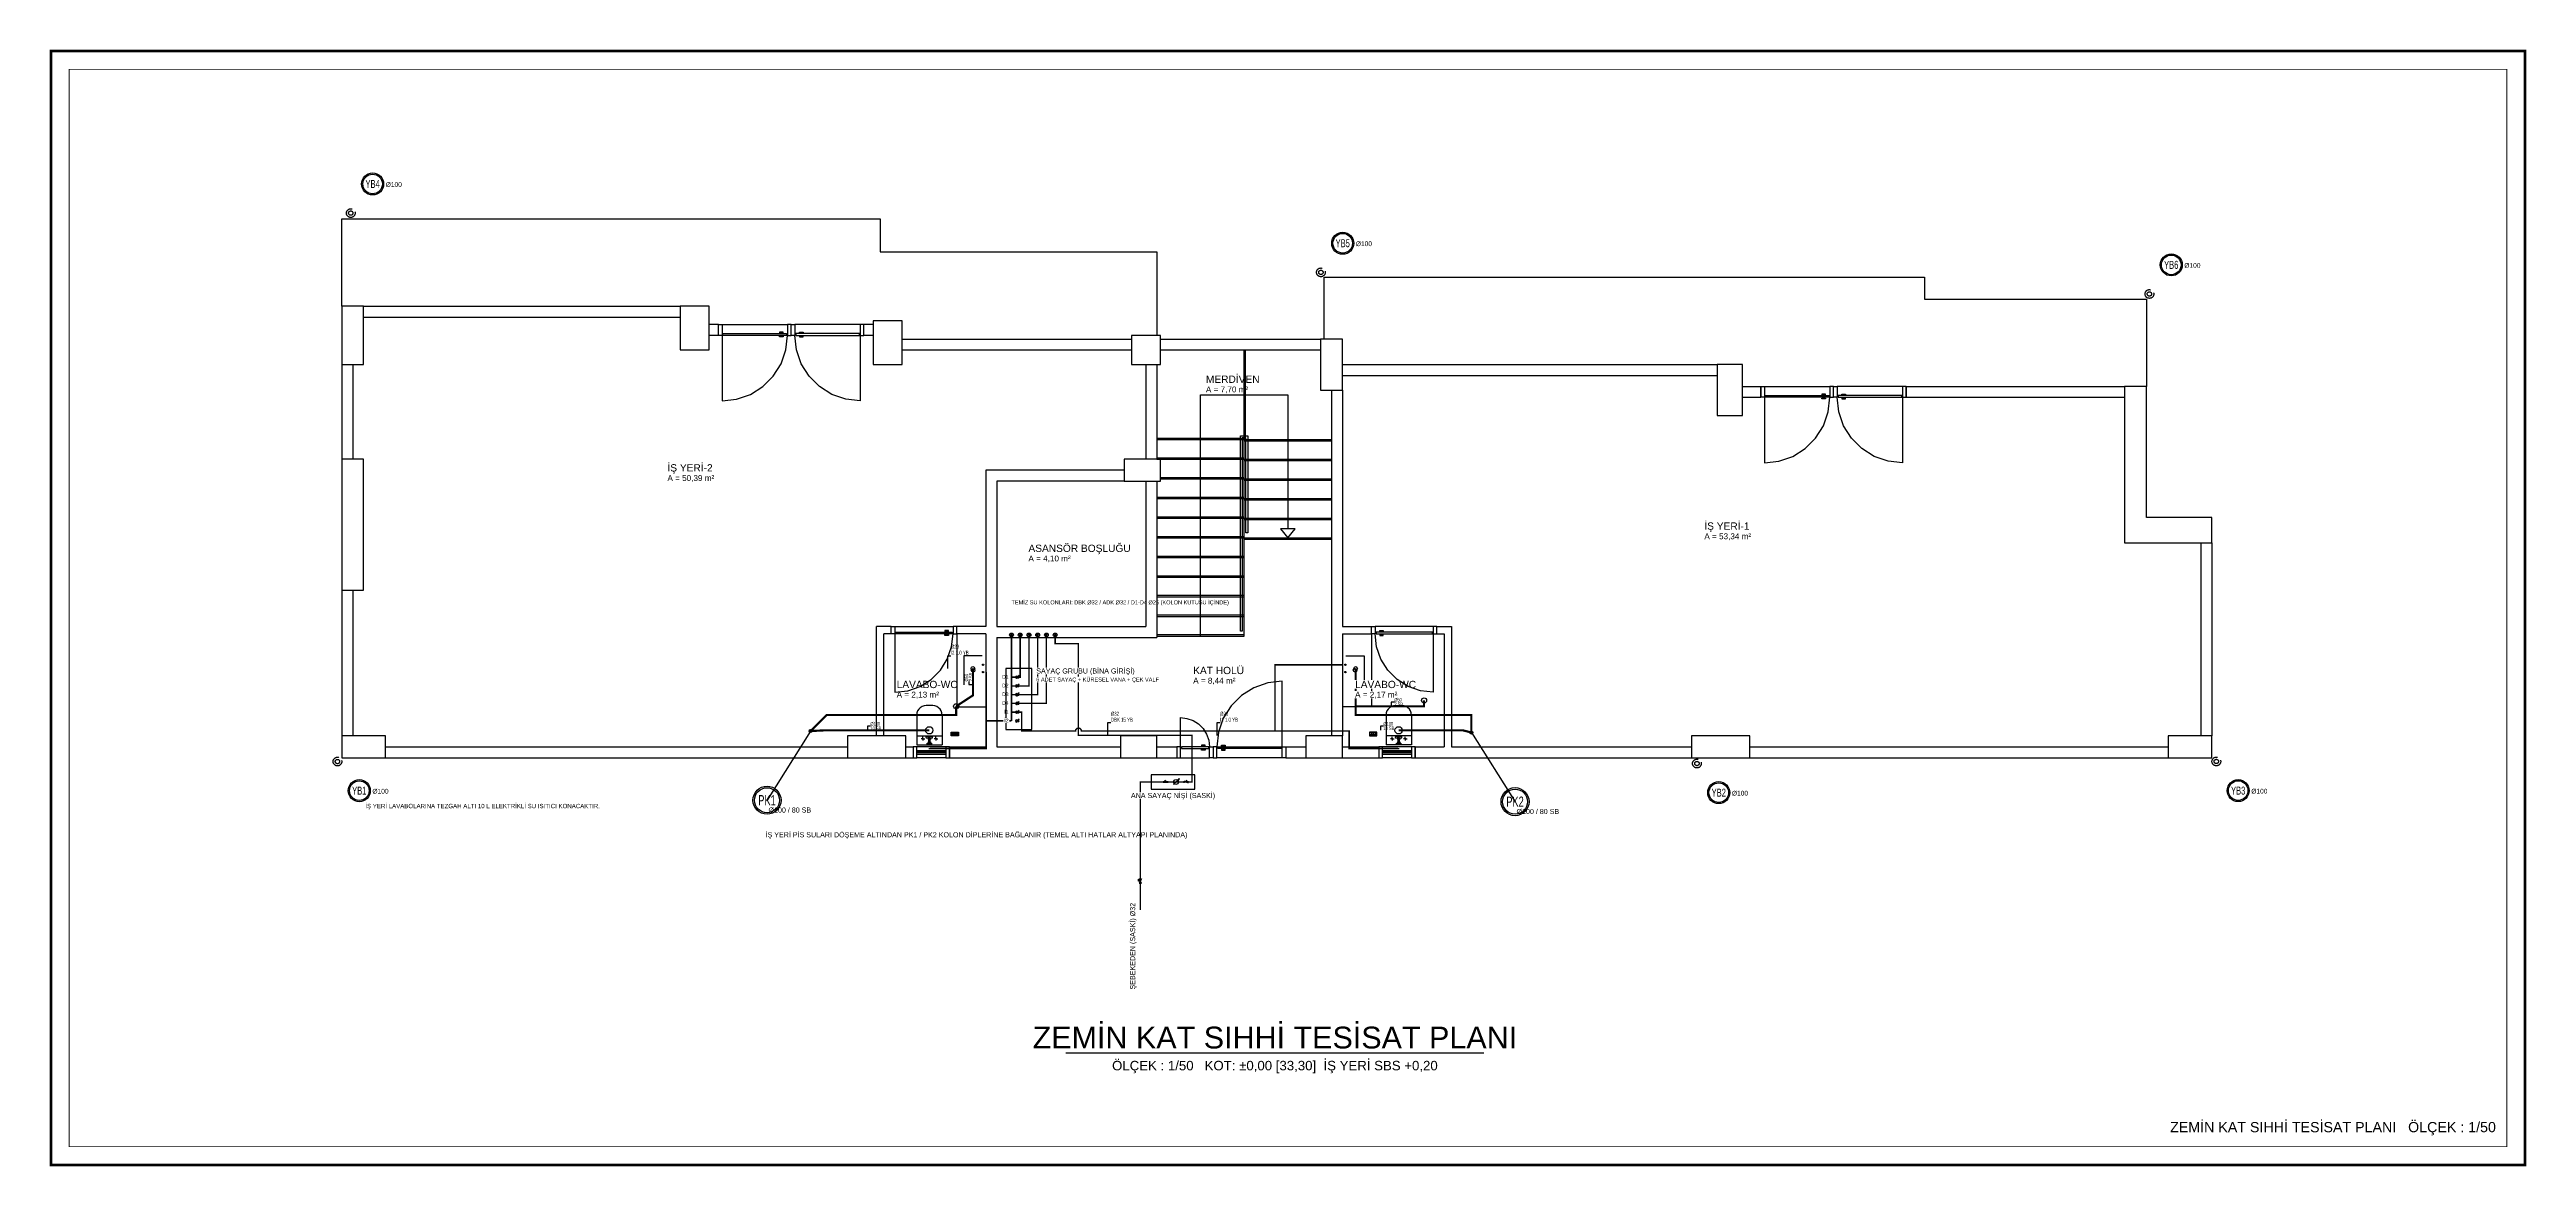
# Model space of a CAD drawing. Header units: centimetres. Extents: x -3952 to 22702, y 13298 to 16732.
# Drawn here: x 3398 to 6802, y 15028 to 16562 of the extents above; entities that cross this region are included whole.
import ezdxf
from ezdxf.enums import TextEntityAlignment as Align

# ---------------------------------------------------------------- set-up
doc = ezdxf.new("R2010")
doc.units = ezdxf.units.CM
for name, pattern in [('DASHED', [18, 12, -6]), ('PIS', [38, 30, -8]), ('YAGMUR HATTI', [36, 30, -6])]:
    doc.linetypes.add(name, pattern=pattern)
for name, color, linetype in [('MD-YUK-BIRIMI', 7, 'Continuous'), ('MIMARI', 8, 'Continuous'), ('MIMARI-KOLON', 8, 'Continuous'), ('MIMARI-TEFRIS', 9, 'Continuous'), ('MIMARI-YAZI', 8, 'Continuous'), ('MTY-CIHAZ', 135, 'Continuous'), ('MTY-KAT-ADI', 1, 'Continuous'), ('MTY-PAFTA', 7, 'Continuous'), ('MTY-PIS-SU-BORUSU', 6, 'PIS'), ('MTY-PISSU-CAP', 211, 'Continuous'), ('MTY-PISSU-KOLON', 211, 'DASHED'), ('MTY-PISSU-KOLONNO', 211, 'Continuous'), ('MTY-SOGUKSU-BORU', 5, 'Continuous'), ('MTY-TEFRIS', 15, 'Continuous'), ('MTY-TEMIZSU-CAP', 101, 'Continuous'), ('MTY-VANA', 1, 'Continuous'), ('MTY-YAGMUR-BORUSU', 3, 'YAGMUR HATTI'), ('MTY-YAGMUR-BORUSU-CAP', 3, 'Continuous'), ('MTY-YAGMURSU-KOLON NO', 7, 'Continuous'), ('MTY-YUK-BIRIMI', 7, 'Continuous')]:
    doc.layers.add(name, color=color, linetype=linetype)
doc.layers.add('ROTAS-PAFTA-SINIRI', color=8, linetype='Continuous', plot=False)
doc.styles.add('ANOTATIVO', font='arial.ttf')
doc.styles.add('CAP', font='wturkce.SHX', dxfattribs={"width": 0.65})
doc.styles.add('MTY_CAP', font='wturkce.SHX', dxfattribs={"width": 0.65, "height": 20})
doc.styles.add('MTYCAPLT', font='arial.ttf', dxfattribs={"width": 0.65, "height": 1})
doc.styles.add('ROTAS', font='arial.ttf')

# ---------------------------------------------------------------- blocks, each defined once
blk = doc.blocks.new('ROTAS_PAFTA')
blk.add_lwpolyline([(0, 0), (1, 0), (1, 1), (0, 1)], close=True)
blk = doc.blocks.new('KLOZET1')
at = {"layer": 'MTY-TEFRIS', "color": 15}
blk.add_lwpolyline([(-3.9, 11.4, 0.414214), (-4.5, 10.8), (-4.5, 10.3, 0.414214), (-3.9, 9.7), (3.9, 9.7, 0.414214), (4.5, 10.3), (4.5, 10.8, 0.414214), (3.9, 11.4)], format="xyb", close=True, dxfattribs=at)
for points in [[(3, 0), (-3, 0), (-3, 2.3), (3, 2.3)], [(-0.8, 11.5), (0.8, 11.5), (0.8, 12), (-0.8, 12)], [(-0.8, 8.9), (0.8, 8.9), (0.8, 9.7), (-0.8, 9.7)]]:
    blk.add_lwpolyline(points, close=True, dxfattribs=at)
for points in [[(-1.6, 8.6), (-1.6, 7.5)], [(-1.6, 4.4), (-1.6, 3.4)], [(-1.3, 3.2), (-1.3, 2.3), (1.4, 2.3), (1.4, 3.2)], [(-1.2, 7.2), (-1.2, 4.8)], [(1.1, 8.9), (-1.1, 8.9)], [(-1.1, 7.3), (1.1, 7.3)], [(1.1, 4.7), (-1.1, 4.7)], [(-1.1, 3.1), (1.1, 3.1)], [(-0.5, 8.6), (-0.5, 7.5)], [(-0.5, 4.4), (-0.5, 3.4)], [(0.6, 8.6), (0.6, 7.5)], [(0.6, 4.4), (0.6, 3.4)], [(1.3, 4.8), (1.3, 5.2), (1.3, 7.2)], [(1.7, 8.6), (1.7, 7.5)], [(1.7, 4.4), (1.7, 3.4)]]:
    blk.add_lwpolyline(points, dxfattribs=at)
at = {"layer": 'MTY-TEFRIS', "color": 15, "elevation": 0}
for points in [[(-1, 10.3), (-1, 10.8, -0.414214), (-0.4, 11.4)], [(1, 10.3), (1, 10.8, 0.414214), (0.4, 11.4)]]:
    blk.add_lwpolyline(points, format="xyb", dxfattribs=at)
at = {"layer": 'MTY-TEFRIS', "color": 6}
blk.add_circle((0, 20), 5, dxfattribs=at)
at = {"layer": 'MTY-TEFRIS', "color": 15}
for centre, radius, start, end in [((-1.1, 8.1), 0.734, 41.7592, 138.241), ((-1.1, 8), 0.734, 221.7593, 318.2408), ((-1.1, 4), 0.734, 41.7592, 138.241), ((-1.1, 3.8), 0.734, 221.7593, 318.2408), ((-0.4, 10.3, 0), 0.641, 179.9998, 270.0001), ((0, 8.1), 0.734, 41.7592, 138.241), ((0, 8), 0.734, 221.7593, 318.2408), ((0, 4), 0.734, 41.7592, 138.241), ((0, 3.8), 0.734, 221.7593, 318.2408), ((0.4, 10.3, 0), 0.641, 270.0001, 0), ((1.1, 8.1), 0.734, 41.7592, 138.241), ((1.1, 8), 0.734, 221.7593, 318.2408), ((1.1, 4), 0.734, 41.7592, 138.241), ((1.1, 3.8), 0.734, 221.7593, 318.2408)]:
    blk.add_arc(centre, radius, start, end, dxfattribs=at)
at = {"layer": 'MD-YUK-BIRIMI', "color": 6, "style": 'MTYCAPLT', "width": 0.65}
for tag, p in [('PSCP_001', (-1.3, 24.5)), ('PS_001', (-0.6, 19.5))]:
    blk.add_attdef(tag, p, '', height=1, dxfattribs=at)
at = {"layer": 'MD-YUK-BIRIMI', "color": 3, "style": 'MTYCAPLT', "width": 0.65}
for tag, p in [('SOCP_001', (-1.3, 1.8)), ('SO_001', (-0.7, -0.5))]:
    blk.add_attdef(tag, p, '', height=1, dxfattribs=at)
blk = doc.blocks.new('LAVABO1')
at = {"layer": 'MTY-TEFRIS', "color": 3, "ltscale": 10}
blk.add_circle((-5, 1), 1, dxfattribs=at)
at = {"layer": 'MTY-TEFRIS', "color": 6}
blk.add_circle((0, 15), 2.5, dxfattribs=at)
at = {"layer": 'MTY-TEFRIS', "color": 1, "ltscale": 10}
blk.add_circle((5, 1), 1, dxfattribs=at)
at = {"layer": 'MD-YUK-BIRIMI', "color": 3, "style": 'MTYCAPLT', "width": 0.65}
for tag, p in [('SOCP_001', (-6.3, -0.5)), ('SO_001', (-5.7, 0.5))]:
    blk.add_attdef(tag, p, '', height=1, dxfattribs=at)
at = {"layer": 'MD-YUK-BIRIMI', "color": 6, "style": 'MTYCAPLT', "width": 0.65}
for tag, p in [('PSCP_001', (-1.3, 17)), ('PS_001', (-0.6, 14.5))]:
    blk.add_attdef(tag, p, '', height=1, dxfattribs=at)
at = {"layer": 'MD-YUK-BIRIMI', "color": 1, "style": 'MTYCAPLT', "width": 0.65}
for tag, p in [('SCCP_001', (3.7, -0.5)), ('SC_001', (4.4, 0.5))]:
    blk.add_attdef(tag, p, '', height=1, dxfattribs=at)
blk = doc.blocks.new('YER SUZGECI DN501')
at = {"layer": 'MTY-TEFRIS', "color": 6}
blk.add_circle((0, 0), 3.5, dxfattribs=at)
at = {"layer": 'MD-YUK-BIRIMI', "color": 6, "style": 'MTYCAPLT', "width": 0.65}
for tag, p in [('PSCP_001', (-1.3, 0.7)), ('PS_001', (-0.6, -0.5))]:
    blk.add_attdef(tag, p, '', height=1, dxfattribs=at)
blk = doc.blocks.new('MTY-PIS SU CAP SB')
at = {"layer": 'MTY-PISSU-CAP'}
for p, q in [((0.83, 1.17), (0, 1.17)), ((0, 1.17), (0, 0))]:
    blk.add_line(p, q, dxfattribs=at)
at = {"layer": 'MTY-PISSU-CAP', "style": 'MTY_CAP', "width": 0.65}
blk.add_attdef('PSCP_001', (0.83, 1.29), '', height=1, dxfattribs=at)
at = {"layer": 'MTY-YUK-BIRIMI', "color": 211, "style": 'MTY_CAP', "width": 0.65}
blk.add_attdef('PS_001', (0.83, 0.07), '', height=1, dxfattribs=at)
blk = doc.blocks.new('MTY-PIS SU KOLON')
at = {"layer": 'MTY-PISSU-KOLON', "linetype": 'Continuous', "lineweight": -3}
blk.add_hatch(color=256, dxfattribs=at).paths.add_polyline_path([(-2.7, -0.1, 0.848135), (0, -0.1, -0.848135), (2.7, -0.1, 0.414214), (0, 2.6, 0.414214)])
blk.add_circle((0, 0), 3.5, dxfattribs=at)
blk = doc.blocks.new('MTY-KOLON NO PIS SU')
at = {"color": 6, "linetype": 'Continuous', "ltscale": 100}
blk.add_circle((0, 0), 27.5, dxfattribs=at)
at = {"color": 7, "linetype": 'Continuous', "ltscale": 100}
blk.add_circle((0, 0), 24.5, dxfattribs=at)
at = {"style": 'ANOTATIVO', "width": 0.65}
blk.add_attdef('K', text='', height=20, dxfattribs=at).set_placement((0, 0), align=Align.MIDDLE_CENTER)
blk = doc.blocks.new('MTY-KURESEL VANA')
at = {"layer": 'MTY-VANA'}
for p, q in [((0, 0), (0, 8)), ((0, 8), (8, 8))]:
    blk.add_line(p, q, dxfattribs=at)
blk.add_lwpolyline([(-10, 5), (-10, -5), (10, 5), (10, -5), (-10, 5)], dxfattribs=at)
at = {"layer": 'MTY-VANA', "style": 'MTYCAPLT', "width": 0.65}
blk.add_attdef('CAP', text='', height=10, dxfattribs=at).set_placement((-1, 0), align=Align.CENTER)
blk = doc.blocks.new('MTY-PISLIK TUTUCU')
at = {"layer": 'MTY-VANA'}
for p, q in [((-10, -5), (-10, 5)), ((-10, 0), (10, 0)), ((10, -5), (10, 5))]:
    blk.add_line(p, q, dxfattribs=at)
at = {"layer": 'MTY-VANA', "color": 1, "ltscale": 75}
for p, q in [((-6, 6), (-1, 10)), ((5, 0), (-4, 8))]:
    blk.add_line(p, q, dxfattribs=at)
at = {"layer": 'MTY-VANA', "style": 'CAP', "width": 0.65}
blk.add_attdef('CAP', text='', height=5, dxfattribs=at).set_placement((0, 0), align=Align.CENTER)
blk = doc.blocks.new('MTY-SU SAYACI')
at = {"layer": 'MTY-VANA'}
blk.add_hatch(color=256, dxfattribs=at).paths.add_polyline_path([(9.8, 9.8), (5.6, 7), (7, 5.6)])
for p, q in [((-7.3, -7.3), (6.3, 6.3)), ((5.6, 7), (9.8, 9.8)), ((7, 5.6), (5.6, 7)), ((7, 5.6), (9.8, 9.8))]:
    blk.add_line(p, q, dxfattribs=at)
blk.add_circle((0, 0), 7, dxfattribs=at)
blk.add_attdef('CAP', (2, 0.9), '', height=2.5, rotation=225, dxfattribs=at)
blk = doc.blocks.new('MTY-CEKVALF VANA')
at = {"layer": 'MTY-VANA'}
h = blk.add_hatch(color=256, dxfattribs=at)
edge = h.paths.add_edge_path()
edge.add_arc((-10, 5), 1.41, 180, 540, ccw=False)
for p, q in [((-10, -5), (-10, 5)), ((-10, 5), (10, -5)), ((-6, 5), (6, 5)), ((6, 5), (0, 7)), ((10, -5), (10, 5))]:
    blk.add_line(p, q, dxfattribs=at)
at = {"layer": 'MTY-VANA', "style": 'CAP', "width": 0.65}
blk.add_attdef('CAP', text='', height=5, rotation=153.4349, dxfattribs=at).set_placement((0, 0), align=Align.CENTER)
blk = doc.blocks.new('MTY-TEMIZ SU CAP MB')
at = {"layer": 'MTY-TEMIZSU-CAP'}
for p, q in [((0.83, 3.1), (0, 3.1)), ((0, 3.1), (0, 0))]:
    blk.add_line(p, q, dxfattribs=at)
at = {"layer": 'MTY-TEMIZSU-CAP', "style": 'MTY_CAP', "width": 0.65}
for tag, p in [('SOCP_001', (0.83, 4.92)), ('SCCP_001', (0.83, 1.92))]:
    blk.add_attdef(tag, p, '', height=1, dxfattribs=at)
at = {"layer": 'MTY-YUK-BIRIMI', "color": 101, "style": 'MTY_CAP', "width": 0.65}
for tag, p in [('SO_001', (0.83, 3.42)), ('SC_001', (0.83, 0.42))]:
    blk.add_attdef(tag, p, '', height=1, dxfattribs=at)
blk = doc.blocks.new('MTY-KOLON NO YAGMUR')
at = {"layer": 'MTY-YAGMURSU-KOLON NO', "linetype": 'Continuous', "ltscale": 100}
blk.add_circle((0, 0), 27.5, dxfattribs=at)
at = {"layer": 'MTY-YAGMURSU-KOLON NO', "color": 7, "linetype": 'Continuous', "ltscale": 100}
blk.add_circle((0, 0), 24.5, dxfattribs=at)
at = {"style": 'ANOTATIVO', "width": 0.65}
blk.add_attdef('K', text='', height=20, dxfattribs=at).set_placement((0, 0), align=Align.MIDDLE_CENTER)

msp = doc.modelspace()

# ---------------------------------------------------------------- linework, layer by layer
at = {"layer": 'MIMARI'}
for p, q in [((3829.7, 16209.4), (4264.7, 16209.4)), ((3829.7, 16194.4), (4264.7, 16194.4)), ((4317.2, 16184.4), (4304.7, 16184.4)), ((4317.2, 16169.4), (4304.7, 16169.4)), ((4317.2, 16169.4), (4317.2, 16184.4)), ((4322.2, 16184.4), (4412.2, 16184.4)), ((4322.2, 16169.4), (4322.2, 16079.4)), ((4512.2, 16184.4), (4422.2, 16184.4)), ((4512.2, 16169.4), (4512.2, 16079.4)), ((4529.7, 16184.4), (4517.2, 16184.4)), ((4517.2, 16169.4), (4517.2, 16184.4)), ((4529.7, 16169.4), (4517.2, 16169.4)), ((4569.7, 16164.4), (4884.7, 16164.4)), ((4569.7, 16149.4), (4884.7, 16149.4)), ((4924.7, 16164.4), (5144.7, 16164.4)), ((4924.7, 16149.4), (5144.7, 16149.4)), ((5039.7, 16026.4), (5039.7, 16149.4)), ((5041.7, 16026.4), (5041.7, 16149.4)), ((3799.7, 16129.4), (3799.7, 15999.4)), ((3814.7, 16129.4), (3814.7, 15999.4)), ((4904.7, 16129.4), (4904.7, 15999.4)), ((4919.7, 16129.4), (4919.7, 15999.4)), ((5174.7, 16129.4), (5689.7, 16129.4)), ((5174.7, 16114.4), (5689.7, 16114.4)), ((5159.7, 16094.4), (5159.7, 15619.4)), ((5174.7, 16094.4), (5174.7, 15769.4)), ((5724.7, 16099.4), (5749.7, 16099.4)), ((5724.7, 16084.4), (5749.7, 16084.4)), ((5749.7, 16099.4), (5749.7, 16084.4)), ((5754.7, 16099.4), (5844.7, 16099.4)), ((5754.7, 16084.4), (5754.7, 15994.4)), ((5944.7, 16099.4), (5854.7, 16099.4)), ((5944.7, 16084.4), (5944.7, 15994.4)), ((5949.7, 16099.4), (5949.7, 16084.4)), ((5949.7, 16099.4), (6249.7, 16099.4)), ((5949.7, 16084.4), (6249.7, 16084.4)), ((4919.7, 16028.4), (5039.7, 16028.4)), ((4919.7, 16026.4), (5039.7, 16026.4)), ((4919.7, 16001.4), (5039.7, 16001.4)), ((4919.7, 15999.4), (5039.7, 15999.4)), ((5039.7, 15756.4), (5039.7, 16026.4)), ((5039.7, 16026.4), (5159.7, 16026.4)), ((5039.7, 16024.4), (5159.7, 16024.4)), ((5039.7, 15999.4), (5159.7, 15999.4)), ((4874.7, 15984.4), (4684.7, 15984.4)), ((4684.7, 15984.4), (4684.7, 15769.4)), ((4874.7, 15969.4), (4699.7, 15969.4)), ((4699.7, 15969.4), (4699.7, 15769.4)), ((4904.7, 15969.4), (4904.7, 15769.4)), ((4919.7, 15969.4), (4919.7, 15754.4)), ((4924.7, 15974.4), (5039.7, 15974.4)), ((4924.7, 15972.4), (5039.7, 15972.4)), ((5039.7, 15997.4), (5159.7, 15997.4)), ((5039.7, 15972.4), (5159.7, 15972.4)), ((5039.7, 15970.4), (5159.7, 15970.4)), ((4919.7, 15947.4), (5039.7, 15947.4)), ((4919.7, 15945.4), (5039.7, 15945.4)), ((5039.7, 15945.4), (5159.7, 15945.4)), ((5039.7, 15943.4), (5159.7, 15943.4)), ((4919.7, 15920.4), (5039.7, 15920.4)), ((4919.7, 15918.4), (5039.7, 15918.4)), ((5039.7, 15918.4), (5159.7, 15918.4)), ((5039.7, 15916.4), (5159.7, 15916.4)), ((4919.7, 15893.4), (5039.7, 15893.4)), ((4919.7, 15891.4), (5039.7, 15891.4)), ((4919.7, 15866.4), (5039.7, 15866.4)), ((4919.7, 15864.4), (5039.7, 15864.4)), ((5039.7, 15891.4), (5159.7, 15891.4)), ((5039.7, 15889.4), (5159.7, 15889.4)), ((6354.7, 15884.4), (6354.7, 15619.4)), ((6369.7, 15884.4), (6369.7, 15619.4)), ((4919.7, 15839.4), (5039.7, 15839.4)), ((4919.7, 15837.4), (5039.7, 15837.4)), ((3799.7, 15819.4), (3799.7, 15619.4)), ((3814.7, 15819.4), (3814.7, 15619.4)), ((4919.7, 15812.4), (5039.7, 15812.4)), ((4919.7, 15810.4), (5039.7, 15810.4)), ((4534.7, 15619.4), (4534.7, 15769.4)), ((4554.7, 15769.4), (4534.7, 15769.4)), ((4554.7, 15759.4), (4554.7, 15769.4)), ((4559.7, 15769.4), (4639.7, 15769.4)), ((4684.7, 15769.4), (4644.7, 15769.4)), ((4644.7, 15759.4), (4644.7, 15769.4)), ((4699.7, 15769.4), (4904.7, 15769.4)), ((4919.7, 15785.4), (5039.7, 15785.4)), ((4919.7, 15783.4), (5039.7, 15783.4)), ((5174.7, 15769.4), (5214.7, 15769.4)), ((5214.7, 15759.4), (5214.7, 15769.4)), ((5299.7, 15769.4), (5219.7, 15769.4)), ((5304.7, 15759.4), (5304.7, 15769.4)), ((5304.7, 15769.4), (5324.7, 15769.4)), ((5324.7, 15769.4), (5324.7, 15604.4)), ((4544.7, 15619.4), (4544.7, 15759.4)), ((4554.7, 15759.4), (4544.7, 15759.4)), ((4559.7, 15759.4), (4559.7, 15679.4)), ((4684.7, 15759.4), (4644.7, 15759.4)), ((4684.7, 15759.4), (4684.7, 15604.4)), ((4699.7, 15754.4), (4919.7, 15754.4)), ((4699.7, 15754.4), (4699.7, 15604.4)), ((4919.7, 15758.4), (5039.7, 15758.4)), ((4919.7, 15756.4), (5039.7, 15756.4)), ((5174.7, 15759.4), (5214.7, 15759.4)), ((5174.7, 15759.4), (5174.7, 15619.4)), ((5299.7, 15759.4), (5299.7, 15679.4)), ((5304.7, 15759.4), (5314.7, 15759.4)), ((5314.7, 15759.4), (5314.7, 15604.4)), ((5092.2, 15604.4), (5092.2, 15694.4)), ((4952.2, 15604.4), (4952.2, 15644.4)), ((3859.7, 15604.4), (4494.7, 15604.4)), ((4574.7, 15604.4), (4584.7, 15604.4)), ((4584.7, 15604.4), (4584.7, 15589.4)), ((4629.7, 15604.4), (4589.7, 15604.4)), ((4589.7, 15599.4), (4629.7, 15599.4)), ((4589.7, 15597.4), (4629.7, 15597.4)), ((4589.7, 15596.4), (4629.7, 15596.4)), ((4589.7, 15594.4), (4629.7, 15594.4)), ((4634.7, 15604.4), (4634.7, 15589.4)), ((4634.7, 15604.4), (4684.7, 15604.4)), ((4637.2, 15624.2), (4647.2, 15624.2)), ((4647.2, 15621.9), (4637.2, 15621.9)), ((4639.7, 15624.2), (4639.7, 15619.7)), ((4642.2, 15624.2), (4642.2, 15619.7)), ((4644.7, 15624.2), (4644.7, 15619.7)), ((4699.7, 15604.4), (4869.7, 15604.4)), ((4919.7, 15604.4), (4947.2, 15604.4)), ((4947.2, 15604.4), (4947.2, 15589.4)), ((5097.2, 15604.4), (5124.7, 15604.4)), ((5097.2, 15604.4), (5097.2, 15589.4)), ((5174.7, 15604.4), (5224.7, 15604.4)), ((5222.2, 15624.2), (5212.2, 15624.2)), ((5212.2, 15621.9), (5222.2, 15621.9)), ((5214.7, 15624.2), (5214.7, 15619.7)), ((5217.2, 15624.2), (5217.2, 15619.7)), ((5219.7, 15624.2), (5219.7, 15619.7)), ((5224.7, 15604.4), (5224.7, 15589.4)), ((5269.7, 15604.4), (5229.7, 15604.4)), ((5229.7, 15599.4), (5269.7, 15599.4)), ((5229.7, 15597.4), (5269.7, 15597.4)), ((5229.7, 15596.4), (5269.7, 15596.4)), ((5229.7, 15594.4), (5269.7, 15594.4)), ((5274.7, 15604.4), (5274.7, 15589.4)), ((5274.7, 15604.4), (5314.7, 15604.4)), ((5324.7, 15604.4), (5654.7, 15604.4)), ((5734.7, 15604.4), (6309.7, 15604.4)), ((3859.7, 15589.4), (4494.7, 15589.4)), ((4574.7, 15589.4), (4584.7, 15589.4)), ((4629.7, 15589.4), (4589.7, 15589.4)), ((4634.7, 15589.4), (4869.7, 15589.4)), ((4919.7, 15589.4), (4947.2, 15589.4)), ((4952.2, 15589.4), (4992.2, 15589.4)), ((5092.2, 15589.4), (5002.2, 15589.4)), ((5097.2, 15589.4), (5124.7, 15589.4)), ((5174.7, 15589.4), (5224.7, 15589.4)), ((5269.7, 15589.4), (5229.7, 15589.4)), ((5274.7, 15589.4), (5654.7, 15589.4)), ((5734.7, 15589.4), (6309.7, 15589.4))]:
    msp.add_line(p, q, dxfattribs=at)
for points in [[(3799.7, 16209.4), (3799.7, 16329.4), (4539.7, 16329.4), (4539.7, 16284.4), (4919.7, 16284.4), (4919.7, 16169.4)], [(5149.7, 16164.4), (5149.7, 16249.4), (5974.7, 16249.4), (5974.7, 16219.4), (6279.7, 16219.4), (6279.7, 16099.4)], [(4317.2, 16169.4), (4317.2, 16184.4), (4322.2, 16184.4), (4322.2, 16169.4), (4317.2, 16169.4)], [(4322.2, 16079.4), (4342.2, 16081.7), (4361.3, 16088.3), (4378.3, 16099.1), (4392.6, 16113.3), (4403.3, 16130.4), (4410, 16149.4), (4412.2, 16169.4)], [(4323.5, 16171.9), (4411, 16171.9), (4411, 16169.4), (4323.5, 16169.4), (4323.5, 16171.9)], [(4401, 16173.9), (4401, 16172.9), (4406, 16172.9), (4406, 16173.9), (4401, 16173.9)], [(4417.2, 16169.4), (4417.2, 16184.4), (4412.2, 16184.4), (4412.2, 16169.4), (4417.2, 16169.4)], [(4417.2, 16169.4), (4417.2, 16184.4), (4422.2, 16184.4), (4422.2, 16169.4), (4417.2, 16169.4)], [(4512.2, 16079.4), (4492.2, 16081.7), (4473.2, 16088.3), (4456.1, 16099.1), (4441.8, 16113.3), (4431.1, 16130.4), (4424.5, 16149.4), (4422.2, 16169.4)], [(4511, 16171.9), (4423.5, 16171.9), (4423.5, 16169.4), (4511, 16169.4), (4511, 16171.9)], [(4433.5, 16173.9), (4433.5, 16172.9), (4428.5, 16172.9), (4428.5, 16173.9), (4433.5, 16173.9)], [(4517.2, 16169.4), (4517.2, 16184.4), (4512.2, 16184.4), (4512.2, 16169.4), (4517.2, 16169.4)], [(4401, 16167.4), (4401, 16168.4), (4406, 16168.4), (4406, 16167.4), (4401, 16167.4)], [(4433.5, 16167.4), (4433.5, 16168.4), (4428.5, 16168.4), (4428.5, 16167.4), (4433.5, 16167.4)], [(4979.7, 15756.4), (4979.7, 16087.9), (5099.7, 16087.9), (5099.7, 15903.9)], [(5749.7, 16084.4), (5749.7, 16099.4), (5754.7, 16099.4), (5754.7, 16084.4), (5749.7, 16084.4)], [(5754.7, 15994.4), (5774.7, 15996.7), (5793.8, 16003.3), (5810.8, 16014.1), (5825.1, 16028.3), (5835.8, 16045.4), (5842.5, 16064.4), (5844.7, 16084.4)], [(5756, 16086.9), (5843.5, 16086.9), (5843.5, 16084.4), (5756, 16084.4), (5756, 16086.9)], [(5833.5, 16088.9), (5833.5, 16087.9), (5838.5, 16087.9), (5838.5, 16088.9), (5833.5, 16088.9)], [(5833.5, 16082.4), (5833.5, 16083.4), (5838.5, 16083.4), (5838.5, 16082.4), (5833.5, 16082.4)], [(5849.7, 16084.4), (5849.7, 16099.4), (5844.7, 16099.4), (5844.7, 16084.4), (5849.7, 16084.4)], [(5849.7, 16084.4), (5849.7, 16099.4), (5854.7, 16099.4), (5854.7, 16084.4), (5849.7, 16084.4)], [(5944.7, 15994.4), (5924.7, 15996.7), (5905.7, 16003.3), (5888.6, 16014.1), (5874.3, 16028.3), (5863.6, 16045.4), (5857, 16064.4), (5854.7, 16084.4)], [(5943.5, 16086.9), (5856, 16086.9), (5856, 16084.4), (5943.5, 16084.4), (5943.5, 16086.9)], [(5866, 16088.9), (5866, 16087.9), (5861, 16087.9), (5861, 16088.9), (5866, 16088.9)], [(5866, 16082.4), (5866, 16083.4), (5861, 16083.4), (5861, 16082.4), (5866, 16082.4)], [(5949.7, 16084.4), (5949.7, 16099.4), (5944.7, 16099.4), (5944.7, 16084.4), (5949.7, 16084.4)], [(3799.7, 15999.4), (3799.7, 15819.4), (3829.7, 15819.4), (3829.7, 15999.4), (3799.7, 15999.4)], [(5037.2, 15763.4), (5034.7, 15763.4), (5034.7, 16031.4), (5044.7, 16031.4), (5044.7, 15898.4), (5042.2, 15898.4), (5042.2, 16028.9), (5037.2, 16028.9), (5037.2, 15763.4)], [(5089.7, 15903.9), (5099.7, 15891.4), (5109.7, 15903.9), (5089.7, 15903.9)], [(4554.7, 15759.4), (4554.7, 15769.4), (4559.7, 15769.4), (4559.7, 15759.4), (4554.7, 15759.4)], [(4561, 15761.9), (4638.5, 15761.9), (4638.5, 15759.4), (4561, 15759.4), (4561, 15761.9)], [(4628.5, 15763.9), (4628.5, 15762.9), (4633.5, 15762.9), (4633.5, 15763.9), (4628.5, 15763.9)], [(4644.7, 15759.4), (4644.7, 15769.4), (4639.7, 15769.4), (4639.7, 15759.4), (4644.7, 15759.4)], [(5214.7, 15759.4), (5214.7, 15769.4), (5219.7, 15769.4), (5219.7, 15759.4), (5214.7, 15759.4)], [(5298.5, 15761.9), (5221, 15761.9), (5221, 15759.4), (5298.5, 15759.4), (5298.5, 15761.9)], [(5231, 15763.9), (5231, 15762.9), (5226, 15762.9), (5226, 15763.9), (5231, 15763.9)], [(5304.7, 15759.4), (5304.7, 15769.4), (5299.7, 15769.4), (5299.7, 15759.4), (5304.7, 15759.4)], [(4559.7, 15679.4), (4577.5, 15681.4), (4594.4, 15687.4), (4609.6, 15696.9), (4622.3, 15709.6), (4631.8, 15724.7), (4637.7, 15741.6), (4639.7, 15759.4)], [(4628.5, 15757.4), (4628.5, 15758.4), (4633.5, 15758.4), (4633.5, 15757.4), (4628.5, 15757.4)], [(5299.7, 15679.4), (5281.9, 15681.4), (5265, 15687.4), (5249.8, 15696.9), (5237.2, 15709.6), (5227.6, 15724.7), (5221.7, 15741.6), (5219.7, 15759.4)], [(5231, 15757.4), (5231, 15758.4), (5226, 15758.4), (5226, 15757.4), (5231, 15757.4)], [(5092.2, 15694.4), (5072.2, 15692.2), (5053.2, 15685.5), (5036.1, 15674.8), (5021.8, 15660.5), (5011.1, 15643.5), (5004.5, 15624.5), (5002.2, 15604.4)], [(4647.2, 15624.4), (4647.2, 15619.4), (4637.2, 15619.4), (4637.2, 15624.4), (4647.2, 15624.4)], [(4952.2, 15644.4), (4961.1, 15643.4), (4969.6, 15640.5), (4977.1, 15635.7), (4983.5, 15629.4), (4988.2, 15621.8), (4991.2, 15613.3), (4992.2, 15604.4)], [(5212.2, 15624.4), (5212.2, 15619.4), (5222.2, 15619.4), (5222.2, 15624.4), (5212.2, 15624.4)], [(4584.7, 15604.4), (4584.7, 15589.4), (4589.7, 15589.4), (4589.7, 15604.4), (4584.7, 15604.4)], [(4629.7, 15604.4), (4629.7, 15589.4), (4634.7, 15589.4), (4634.7, 15604.4), (4629.7, 15604.4)], [(4647.2, 15619.7), (4637.2, 15619.7)], [(4947.2, 15604.4), (4947.2, 15589.4), (4952.2, 15589.4), (4952.2, 15604.4), (4947.2, 15604.4)], [(4953.5, 15601.9), (4991, 15601.9), (4991, 15604.4), (4953.5, 15604.4), (4953.5, 15601.9)], [(4981, 15606.4), (4981, 15605.4), (4986, 15605.4), (4986, 15606.4), (4981, 15606.4)], [(4981, 15599.9), (4981, 15600.9), (4986, 15600.9), (4986, 15599.9), (4981, 15599.9)], [(4997.2, 15604.4), (4997.2, 15589.4), (4992.2, 15589.4), (4992.2, 15604.4), (4997.2, 15604.4)], [(4997.2, 15604.4), (4997.2, 15589.4), (5002.2, 15589.4), (5002.2, 15604.4), (4997.2, 15604.4)], [(5091, 15601.9), (5003.5, 15601.9), (5003.5, 15604.4), (5091, 15604.4), (5091, 15601.9)], [(5013.5, 15606.4), (5013.5, 15605.4), (5008.5, 15605.4), (5008.5, 15606.4), (5013.5, 15606.4)], [(5013.5, 15599.9), (5013.5, 15600.9), (5008.5, 15600.9), (5008.5, 15599.9), (5013.5, 15599.9)], [(5097.2, 15604.4), (5097.2, 15589.4), (5092.2, 15589.4), (5092.2, 15604.4), (5097.2, 15604.4)], [(5212.2, 15619.7), (5222.2, 15619.7)], [(5224.7, 15604.4), (5224.7, 15589.4), (5229.7, 15589.4), (5229.7, 15604.4), (5224.7, 15604.4)], [(5269.7, 15604.4), (5269.7, 15589.4), (5274.7, 15589.4), (5274.7, 15604.4), (5269.7, 15604.4)]]:
    msp.add_lwpolyline(points, dxfattribs=at)
at = {"layer": 'MIMARI-KOLON'}
for points in [[(3799.7, 16209.4), (3799.7, 16129.4), (3829.7, 16129.4), (3829.7, 16209.4), (3799.7, 16209.4)], [(4264.7, 16209.4), (4264.7, 16149.4), (4304.7, 16149.4), (4304.7, 16209.4), (4264.7, 16209.4)], [(4529.7, 16189.4), (4529.7, 16129.4), (4569.7, 16129.4), (4569.7, 16189.4), (4529.7, 16189.4)], [(4884.7, 16169.4), (4884.7, 16129.4), (4924.7, 16129.4), (4924.7, 16169.4), (4884.7, 16169.4)], [(5144.7, 16164.4), (5144.7, 16094.4), (5174.7, 16094.4), (5174.7, 16164.4), (5144.7, 16164.4)], [(5689.7, 16129.4), (5689.7, 16059.4), (5724.7, 16059.4), (5724.7, 16129.4), (5689.7, 16129.4)], [(6369.7, 15919.4), (6279.7, 15919.4), (6279.7, 16099.4), (6249.7, 16099.4), (6249.7, 15884.4), (6369.7, 15884.4), (6369.7, 15919.4)], [(4874.7, 15999.4), (4874.7, 15969.4), (4924.7, 15969.4), (4924.7, 15999.4), (4874.7, 15999.4)], [(3799.7, 15619.4), (3799.7, 15589.4), (3859.7, 15589.4), (3859.7, 15619.4), (3799.7, 15619.4)], [(4494.7, 15619.4), (4494.7, 15589.4), (4574.7, 15589.4), (4574.7, 15619.4), (4494.7, 15619.4)], [(4869.7, 15619.4), (4869.7, 15589.4), (4919.7, 15589.4), (4919.7, 15619.4), (4869.7, 15619.4)], [(5124.7, 15619.4), (5124.7, 15589.4), (5174.7, 15589.4), (5174.7, 15619.4), (5124.7, 15619.4)], [(5654.7, 15619.4), (5654.7, 15589.4), (5734.7, 15589.4), (5734.7, 15619.4), (5654.7, 15619.4)], [(6309.7, 15619.4), (6309.7, 15589.4), (6369.7, 15589.4), (6369.7, 15619.4), (6309.7, 15619.4)]]:
    msp.add_lwpolyline(points, dxfattribs=at)
at = {"layer": 'MIMARI-TEFRIS'}
for p, q in [((4611.7, 15660.9), (4602.7, 15660.9)), ((5247.7, 15660.9), (5256.7, 15660.9)), ((4589.7, 15647.9), (4589.7, 15606.9)), ((4624.7, 15647.9), (4624.7, 15606.9)), ((5234.7, 15647.9), (5234.7, 15606.9)), ((5269.7, 15647.9), (5269.7, 15606.9)), ((4589.7, 15619.4), (4624.7, 15619.4)), ((4589.7, 15606.9), (4624.7, 15606.9)), ((4597.5, 15615.4), (4595.7, 15615.4)), ((4598.2, 15616.2), (4598.2, 15617.9)), ((4598.2, 15614.7), (4598.2, 15612.9)), ((4599, 15615.4), (4600.7, 15615.4)), ((4615.5, 15615.4), (4613.7, 15615.4)), ((4616.2, 15616.2), (4616.2, 15617.9)), ((4616.2, 15614.7), (4616.2, 15612.9)), ((4617, 15615.4), (4618.7, 15615.4)), ((5269.7, 15619.4), (5234.7, 15619.4)), ((5269.7, 15606.9), (5234.7, 15606.9)), ((5242.5, 15615.4), (5240.7, 15615.4)), ((5243.2, 15616.2), (5243.2, 15617.9)), ((5243.2, 15614.7), (5243.2, 15612.9)), ((5244, 15615.4), (5245.7, 15615.4)), ((5260.5, 15615.4), (5258.7, 15615.4)), ((5261.2, 15616.2), (5261.2, 15617.9)), ((5261.2, 15614.7), (5261.2, 15612.9)), ((5262, 15615.4), (5263.7, 15615.4))]:
    msp.add_line(p, q, dxfattribs=at)
for points in [[(4644.7, 15759.4), (4644.7, 15659.4), (4684.7, 15659.4)], [(4679.7, 15729.4), (4654.7, 15729.4), (4654.7, 15689.4)], [(5214.7, 15759.4), (5214.7, 15659.4), (5174.7, 15659.4)], [(5179.7, 15729.4), (5204.7, 15729.4), (5204.7, 15689.4)], [(4602.7, 15660.9), (4599.8, 15660.6), (4597.1, 15659.6), (4594.6, 15658.1), (4592.5, 15656), (4591, 15653.6), (4590, 15650.8), (4589.7, 15647.9)], [(4624.7, 15647.9), (4624.4, 15650.8), (4623.4, 15653.6), (4621.9, 15656), (4619.8, 15658.1), (4617.3, 15659.6), (4614.6, 15660.6), (4611.7, 15660.9)], [(5247.7, 15660.9), (5244.8, 15660.6), (5242.1, 15659.6), (5239.6, 15658.1), (5237.5, 15656), (5236, 15653.6), (5235, 15650.8), (5234.7, 15647.9)], [(5269.7, 15647.9), (5269.4, 15650.8), (5268.4, 15653.6), (5266.9, 15656), (5264.8, 15658.1), (5262.3, 15659.6), (5259.6, 15660.6), (5256.7, 15660.9)]]:
    msp.add_lwpolyline(points, dxfattribs=at)
for centre, radius in [((4667.2, 15709.4), 2.5), ((5192.2, 15709.4), 2.5), ((4598.2, 15615.4), 0.75), ((4616.2, 15615.4), 0.75), ((5243.2, 15615.4), 0.75), ((5261.2, 15615.4), 0.75)]:
    msp.add_circle(centre, radius, dxfattribs=at)
at = {"layer": 'MTY-KAT-ADI'}
msp.add_line((4794.9, 15184), (5369.1, 15184), dxfattribs=at)
at = {"layer": 'MTY-PAFTA'}
for points, const_width in [([(3400, 15030), (6800, 15030), (6800, 16560), (3400, 16560)], 4), ([(3425, 15055), (6775, 15055), (6775, 16535), (3425, 16535)], 1)]:
    msp.add_lwpolyline(points, close=True, dxfattribs=dict(at, const_width=const_width))
at = {"layer": 'MTY-PIS-SU-BORUSU', "const_width": 3}
for points in [[(4667, 15712), (4667, 15675), (4644, 15660)], [(5193, 15712), (5193, 15648), (5352, 15648), (5352, 15624)], [(4644, 15660), (4644, 15648), (4466, 15648), (4444, 15626)], [(5287, 15668), (5287, 15660), (5193, 15660)], [(4607, 15627), (4464, 15627), (4444, 15626)], [(5252, 15627), (5340, 15627), (5352, 15624)]]:
    msp.add_lwpolyline(points, dxfattribs=at)
at = {"layer": 'MTY-PISSU-KOLONNO'}
for p, q in [((4444, 15626), (4384, 15531)), ((5352, 15624), (5412, 15529))]:
    msp.add_line(p, q, dxfattribs=at)
at = {"layer": 'MTY-SOGUKSU-BORU', "const_width": 2}
for points in [[(4720, 15758), (4720, 15640)], [(4720, 15700), (4732, 15700), (4732, 15758)], [(4720, 15688), (4744, 15688), (4744, 15758)], [(4720, 15676), (4756, 15676), (4756, 15758)], [(4720, 15664), (4768, 15664), (4768, 15758)], [(4922, 15556), (4968, 15556), (4968, 15620), (4812, 15620), (4812, 15746), (4780, 15746), (4780, 15758)], [(4720, 15640), (4685.5, 15640), (4685.5, 15707)], [(4720, 15652), (4734, 15652), (4734, 15626), (4808, 15626), (4808.1, 15627), (4808.5, 15628), (4809.2, 15628.8), (4810, 15629.5), (4811, 15629.9), (4812, 15630), (4813, 15629.9), (4814, 15629.5), (4814.8, 15628.8), (4815.5, 15628), (4815.9, 15627), (4816, 15626), (5082, 15626), (5082, 15717), (5174.5, 15717)], [(4685.5, 15640), (4685.5, 15602), (4607, 15602), (4607, 15602.5)], [(5082, 15626), (5184, 15626), (5184, 15602), (5252, 15602), (5252, 15602.5)], [(4897, 15380), (4897, 15556), (4922, 15556)]]:
    msp.add_lwpolyline(points, dxfattribs=at)
at = {"layer": 'MTY-SOGUKSU-BORU'}
for centre, radius in [((4720, 15758), 2.6), ((4732, 15758), 2.6), ((4744, 15758), 2.6), ((4756, 15758), 2.6), ((4768, 15758), 2.6), ((4780, 15758), 2.6), ((4720, 15758), 0.91), ((4732, 15758), 0.91), ((4744, 15758), 0.91), ((4756, 15758), 0.91), ((4768, 15758), 0.91), ((4780, 15758), 0.91)]:
    msp.add_circle(centre, radius, dxfattribs=at)
at = {"layer": 'MTY-VANA'}
for points in [[(4712, 15628), (4748, 15628), (4748, 15712), (4712, 15712)], [(4912, 15546), (4972, 15546), (4972, 15566), (4912, 15566)]]:
    msp.add_lwpolyline(points, close=True, dxfattribs=at)
at = {"layer": 'MTY-YAGMUR-BORUSU'}
for centre, radius in [((3812, 16337.4), 6), ((3812, 16337.4), 3), ((5145.2, 16256), 6), ((5145.2, 16256), 3), ((6283.8, 16226.3), 6), ((6283.8, 16226.3), 3), ((3793.7, 15584.1), 6), ((3793.7, 15584.1), 3), ((5662, 15581.4), 6), ((5662, 15581.4), 3), ((6375.8, 15584.2), 6), ((6375.8, 15584.2), 3)]:
    msp.add_circle(centre, radius, dxfattribs=at)

# ---------------------------------------------------------------- block references
at = {"layer": 'MTY-PISSU-KOLONNO'}
ref = msp.add_blockref('MTY-KOLON NO YAGMUR', (3842, 16377.4), dxfattribs=dict(at, xscale=0.55, yscale=0.55))
ref.add_attrib('K', 'YB4', dxfattribs={"height": 11, "style": 'ANOTATIVO', "width": 0.65}).set_placement((3842, 16377.4), align=Align.MIDDLE_CENTER)
ref = msp.add_blockref('MTY-KOLON NO YAGMUR', (5175.2, 16296), dxfattribs=dict(at, xscale=0.55, yscale=0.55))
ref.add_attrib('K', 'YB5', dxfattribs={"height": 11, "style": 'ANOTATIVO', "width": 0.65}).set_placement((5175.2, 16296), align=Align.MIDDLE_CENTER)
ref = msp.add_blockref('MTY-KOLON NO YAGMUR', (6313.8, 16266.3), dxfattribs=dict(at, xscale=0.55, yscale=0.55))
ref.add_attrib('K', 'YB6', dxfattribs={"height": 11, "style": 'ANOTATIVO', "width": 0.65}).set_placement((6313.8, 16266.3), align=Align.MIDDLE_CENTER)
ref = msp.add_blockref('MTY-KOLON NO YAGMUR', (3823.7, 15544.1), dxfattribs=dict(at, xscale=0.55, yscale=0.55))
ref.add_attrib('K', 'YB1', dxfattribs={"height": 11, "style": 'ANOTATIVO', "width": 0.65}).set_placement((3823.7, 15544.1), align=Align.MIDDLE_CENTER)
ref = msp.add_blockref('MTY-KOLON NO YAGMUR', (5692, 15541.4), dxfattribs=dict(at, xscale=0.55, yscale=0.55))
ref.add_attrib('K', 'YB2', dxfattribs={"height": 11, "style": 'ANOTATIVO', "width": 0.65}).set_placement((5692, 15541.4), align=Align.MIDDLE_CENTER)
ref = msp.add_blockref('MTY-KOLON NO YAGMUR', (6405.8, 15544.2), dxfattribs=dict(at, xscale=0.55, yscale=0.55))
ref.add_attrib('K', 'YB3', dxfattribs={"height": 11, "style": 'ANOTATIVO', "width": 0.65}).set_placement((6405.8, 15544.2), align=Align.MIDDLE_CENTER)
ref = msp.add_blockref('MTY-KOLON NO PIS SU', (4384, 15531), dxfattribs=dict(at, xscale=0.7, yscale=0.7))
ref.add_attrib('K', 'PK1', dxfattribs={"height": 14, "style": 'ANOTATIVO', "width": 0.65}).set_placement((4384, 15531), align=Align.MIDDLE_CENTER)
ref = msp.add_blockref('MTY-KOLON NO PIS SU', (5412, 15529), dxfattribs=dict(at, xscale=0.7, yscale=0.7))
ref.add_attrib('K', 'PK2', dxfattribs={"height": 14, "style": 'ANOTATIVO', "width": 0.65}).set_placement((5412, 15529), align=Align.MIDDLE_CENTER)
at = {"layer": 'MTY-TEFRIS'}
ref = msp.add_blockref('MTY-TEMIZ SU CAP MB', (4632, 15712), dxfattribs=dict(at, xscale=5.5, yscale=5.5))
ref.add_attrib('SO_001', 'İ2 1.0 YB', (4636.6, 15730.8), dxfattribs={"layer": 'MTY-YUK-BIRIMI', "color": 101, "height": 5.5, "style": 'MTY_CAP', "width": 0.65})
ref.add_attrib('SOCP_001', 'Ø20', (4636.6, 15739), dxfattribs={"layer": 'MTY-TEMIZSU-CAP', "height": 5.5, "style": 'MTY_CAP', "width": 0.65})
at = {"layer": 'MTY-TEFRIS', "xscale": 5, "yscale": 5, "rotation": 90}
msp.add_blockref('MTY-PIS SU CAP SB', (4667, 15690), dxfattribs=at).add_auto_attribs({'PSCP_001': 'Ø50', 'PS_001': '2 SB'})
at = {"layer": 'MTY-TEFRIS', "rotation": 90}
msp.add_blockref('LAVABO1', (4682, 15712), dxfattribs=at)
at = {"layer": 'MTY-TEFRIS'}
for name, p in [('YER SUZGECI DN501', (4644, 15660)), ('YER SUZGECI DN501', (5287, 15668)), ('KLOZET1', (4607, 15607)), ('KLOZET1', (5252, 15607))]:
    msp.add_blockref(name, p, dxfattribs=at)
at = {"layer": 'MTY-TEFRIS', "xscale": 0.6, "yscale": 0.6}
for p in [(4444, 15626), (5352, 15624)]:
    msp.add_blockref('MTY-PIS SU KOLON', p, dxfattribs=at)
at = {"layer": 'MTY-TEFRIS', "xscale": 5, "yscale": 5}
for p in [(4522, 15627), (5227, 15627)]:
    msp.add_blockref('MTY-PIS SU CAP SB', p, dxfattribs=at).add_auto_attribs({'PSCP_001': 'Ø100', 'PS_001': '10 SB'})
at = {"layer": 'MTY-TEFRIS'}
ref = msp.add_blockref('MTY-TEMIZ SU CAP MB', (4852, 15620), dxfattribs=dict(at, xscale=5.5, yscale=5.5))
ref.add_attrib('SO_001', 'DBK 15 YB', (4856.6, 15638.8), dxfattribs={"layer": 'MTY-YUK-BIRIMI', "color": 101, "height": 5.5, "style": 'MTY_CAP', "width": 0.65})
ref.add_attrib('SOCP_001', 'Ø32', (4856.6, 15647), dxfattribs={"layer": 'MTY-TEMIZSU-CAP', "height": 5.5, "style": 'MTY_CAP', "width": 0.65})
ref = msp.add_blockref('MTY-TEMIZ SU CAP MB', (5002, 15620), dxfattribs=dict(at, xscale=5.5, yscale=5.5))
ref.add_attrib('SO_001', 'İ1 1.0 YB', (5006.6, 15638.8), dxfattribs={"layer": 'MTY-YUK-BIRIMI', "color": 101, "height": 5.5, "style": 'MTY_CAP', "width": 0.65})
ref.add_attrib('SOCP_001', 'Ø20', (5006.6, 15647), dxfattribs={"layer": 'MTY-TEMIZSU-CAP', "height": 5.5, "style": 'MTY_CAP', "width": 0.65})
at = {"layer": 'MTY-VANA', "xscale": 0.28, "yscale": 0.28}
for p in [(4728, 15700), (4728, 15688), (4728, 15676), (4728, 15664)]:
    msp.add_blockref('MTY-SU SAYACI', p, dxfattribs=at)
at = {"layer": 'MTY-VANA', "xscale": 0.3, "yscale": 0.3, "rotation": 90}
msp.add_blockref('MTY-KURESEL VANA', (4897, 15420), dxfattribs=at)
at = {"layer": 'ROTAS-PAFTA-SINIRI', "xscale": 3400, "yscale": 1530}
msp.add_blockref('ROTAS_PAFTA', (3400, 15030), dxfattribs=at)

# ---------------------------------------------------------------- texts
at = {"layer": 'MIMARI-YAZI', "style": 'ROTAS'}
for s, height, p in [('MERDİVEN', 10, (4987.2, 16104.2)), ('A = 7,70 m²', 8, (4987.2, 16091.2)), ('A = 50,39 m²', 8, (4247.2, 15969.5)), ('İŞ YERİ-2', 10, (4247.2, 15982.5)), ('A = 53,34 m²', 8, (5672.2, 15889.5)), ('İŞ YERİ-1', 10, (5672.2, 15902.5)), ('ASANSÖR BOŞLUĞU', 10, (4743.3, 15872)), ('A = 4,10 m²', 8, (4743.3, 15859)), ('LAVABO-WC', 10, (4562.2, 15685)), ('A = 8,44 m²', 8, (4969.7, 15691.2)), ('KAT HOLÜ', 10, (4969.7, 15704.2)), ('A = 2,13 m²', 8, (4562.2, 15672))]:
    msp.add_text(s, height=height, dxfattribs=at).set_placement(p)
at = {"layer": 'MTY-CIHAZ', "style": 'ROTAS'}
msp.add_text('İŞ YERİ LAVABOLARINA TEZGAH ALTI 10 L ELEKTRİKLİ SU ISITICI KONACAKTIR.', height=6, dxfattribs=at).set_placement((3832, 15520))
at = {"layer": 'MTY-KAT-ADI', "style": 'ROTAS'}
for s, height, p in [('ZEMİN KAT SIHHİ TESİSAT PLANI', 30, (5082, 15190)), ('ÖLÇEK : 1/50   KOT: ±0,00 [33,30]  İŞ YERİ SBS +0,20', 13, (5082, 15160))]:
    msp.add_text(s, height=height, dxfattribs=at).set_placement(p, align=Align.CENTER)
at = {"layer": 'MTY-PAFTA', "style": 'ROTAS'}
msp.add_text('ZEMİN KAT SIHHİ TESİSAT PLANI   ÖLÇEK : 1/50', height=14, dxfattribs=at).set_placement((6760, 15075), align=Align.RIGHT)
at = {"layer": 'MTY-PISSU-CAP', "style": 'ROTAS'}
for s, p in [('İŞ YERİ PİS SULARI DÖŞEME ALTINDAN PK1 / PK2 KOLON DİPLERİNE BAĞLANIR (TEMEL ALTI HATLAR ALTYAPI PLANINDA)', (4382, 15480)), ('Ø100 / 80 SB', (4386, 15514)), ('Ø100 / 80 SB', (5414, 15512))]:
    msp.add_text(s, height=7, dxfattribs=at).set_placement(p)
at = {"layer": 'MTY-TEMIZSU-CAP', "style": 'ROTAS'}
msp.add_text('TEMİZ SU KOLONLARI: DBK Ø32 / ADK Ø32 / D1-D4 Ø25 (KOLON KUTUSU İÇİNDE)', height=5.5, dxfattribs=at).set_placement((4720, 15800))
msp.add_text('ŞEBEKEDEN (SASKİ) Ø32', height=7, rotation=90, dxfattribs=at).set_placement((4890, 15390), align=Align.RIGHT)
at = {"layer": 'MTY-VANA', "style": 'ROTAS'}
for s, p in [('D1', (4716, 15698)), ('D2', (4716, 15686)), ('D3', (4716, 15674)), ('D4', (4716, 15662))]:
    msp.add_text(s, height=5, dxfattribs=at).set_placement(p, align=Align.RIGHT)
at = {"layer": 'MTY-YAGMUR-BORUSU-CAP', "style": 'ROTAS'}
for p in [(3860, 16373.4), (5193.2, 16292), (6331.8, 16262.3), (3841.7, 15540.1), (5710, 15537.4), (6423.8, 15540.2)]:
    msp.add_text('Ø100', height=6.5, dxfattribs=at).set_placement(p)

# ---------------------------------------------------------------- next in the draw order: wipeouts: each hides what was drawn before it
for points in [[(4863.5, 15704), (4753, 15704), (4753, 15713), (4863.5, 15713)], [(5249, 15684), (5191.2, 15684), (5191.2, 15696), (5249, 15696)], [(4717, 15637), (4708.8, 15637), (4708.8, 15644), (4717, 15644)], [(4990.7, 15533), (4893.3, 15533), (4893.3, 15542), (4990.7, 15542)]]:
    msp.add_wipeout(points)

# ---------------------------------------------------------------- next in the draw order: block references
at = {"layer": 'MTY-TEFRIS', "rotation": -90}
msp.add_blockref('LAVABO1', (5178, 15712), dxfattribs=at)
at = {"layer": 'MTY-VANA'}
for name, p, xscale, yscale in [('MTY-SU SAYACI', (4728, 15652), 0.28, 0.28), ('MTY-SU SAYACI', (4728, 15640), 0.28, 0.28), ('MTY-PISLIK TUTUCU', (4932, 15556), 0.27, 0.27), ('MTY-SU SAYACI', (4946, 15556), 0.48, 0.48), ('MTY-CEKVALF VANA', (4960, 15556), 0.27, 0.27)]:
    msp.add_blockref(name, p, dxfattribs=dict(at, xscale=xscale, yscale=yscale))

# ---------------------------------------------------------------- next in the draw order: texts
at = {"layer": 'MTY-VANA', "style": 'ROTAS'}
for s, p in [('İ1', (4716, 15650)), ('İ2', (4716, 15638))]:
    msp.add_text(s, height=5, dxfattribs=at).set_placement(p, align=Align.RIGHT)
msp.add_text('ANA SAYAÇ NİŞİ (SASKİ)', height=7, dxfattribs=at).set_placement((4942, 15534), align=Align.CENTER)

# ---------------------------------------------------------------- next in the draw order: wipeouts: each hides what was drawn before it
for points in [[(4884.6, 15693), (4753, 15693), (4753, 15700.5), (4884.6, 15700.5)], [(5247.8, 15671), (5191.2, 15671), (5191.2, 15681), (5247.8, 15681)]]:
    msp.add_wipeout(points)

# ---------------------------------------------------------------- next in the draw order: block references
at = {"layer": 'MTY-TEFRIS', "xscale": 5, "yscale": 5}
msp.add_blockref('MTY-PIS SU CAP SB', (5242, 15660), dxfattribs=at).add_auto_attribs({'PSCP_001': 'Ø50', 'PS_001': '2 SB'})

# ---------------------------------------------------------------- next in the draw order: texts
at = {"layer": 'MIMARI-YAZI', "style": 'ROTAS'}
for s, height, p in [('LAVABO-WC', 10, (5192.2, 15685)), ('A = 2,17 m²', 8, (5192.2, 15672))]:
    msp.add_text(s, height=height, dxfattribs=at).set_placement(p)
at = {"layer": 'MTY-VANA', "style": 'ROTAS'}
for s, height, p in [('SAYAÇ GRUBU (BİNA GİRİŞİ)', 7, (4754, 15705)), ('6 ADET SAYAÇ + KÜRESEL VANA + ÇEK VALF', 5.5, (4754, 15694))]:
    msp.add_text(s, height=height, dxfattribs=at).set_placement(p)

doc.saveas('drawing.dxf')
